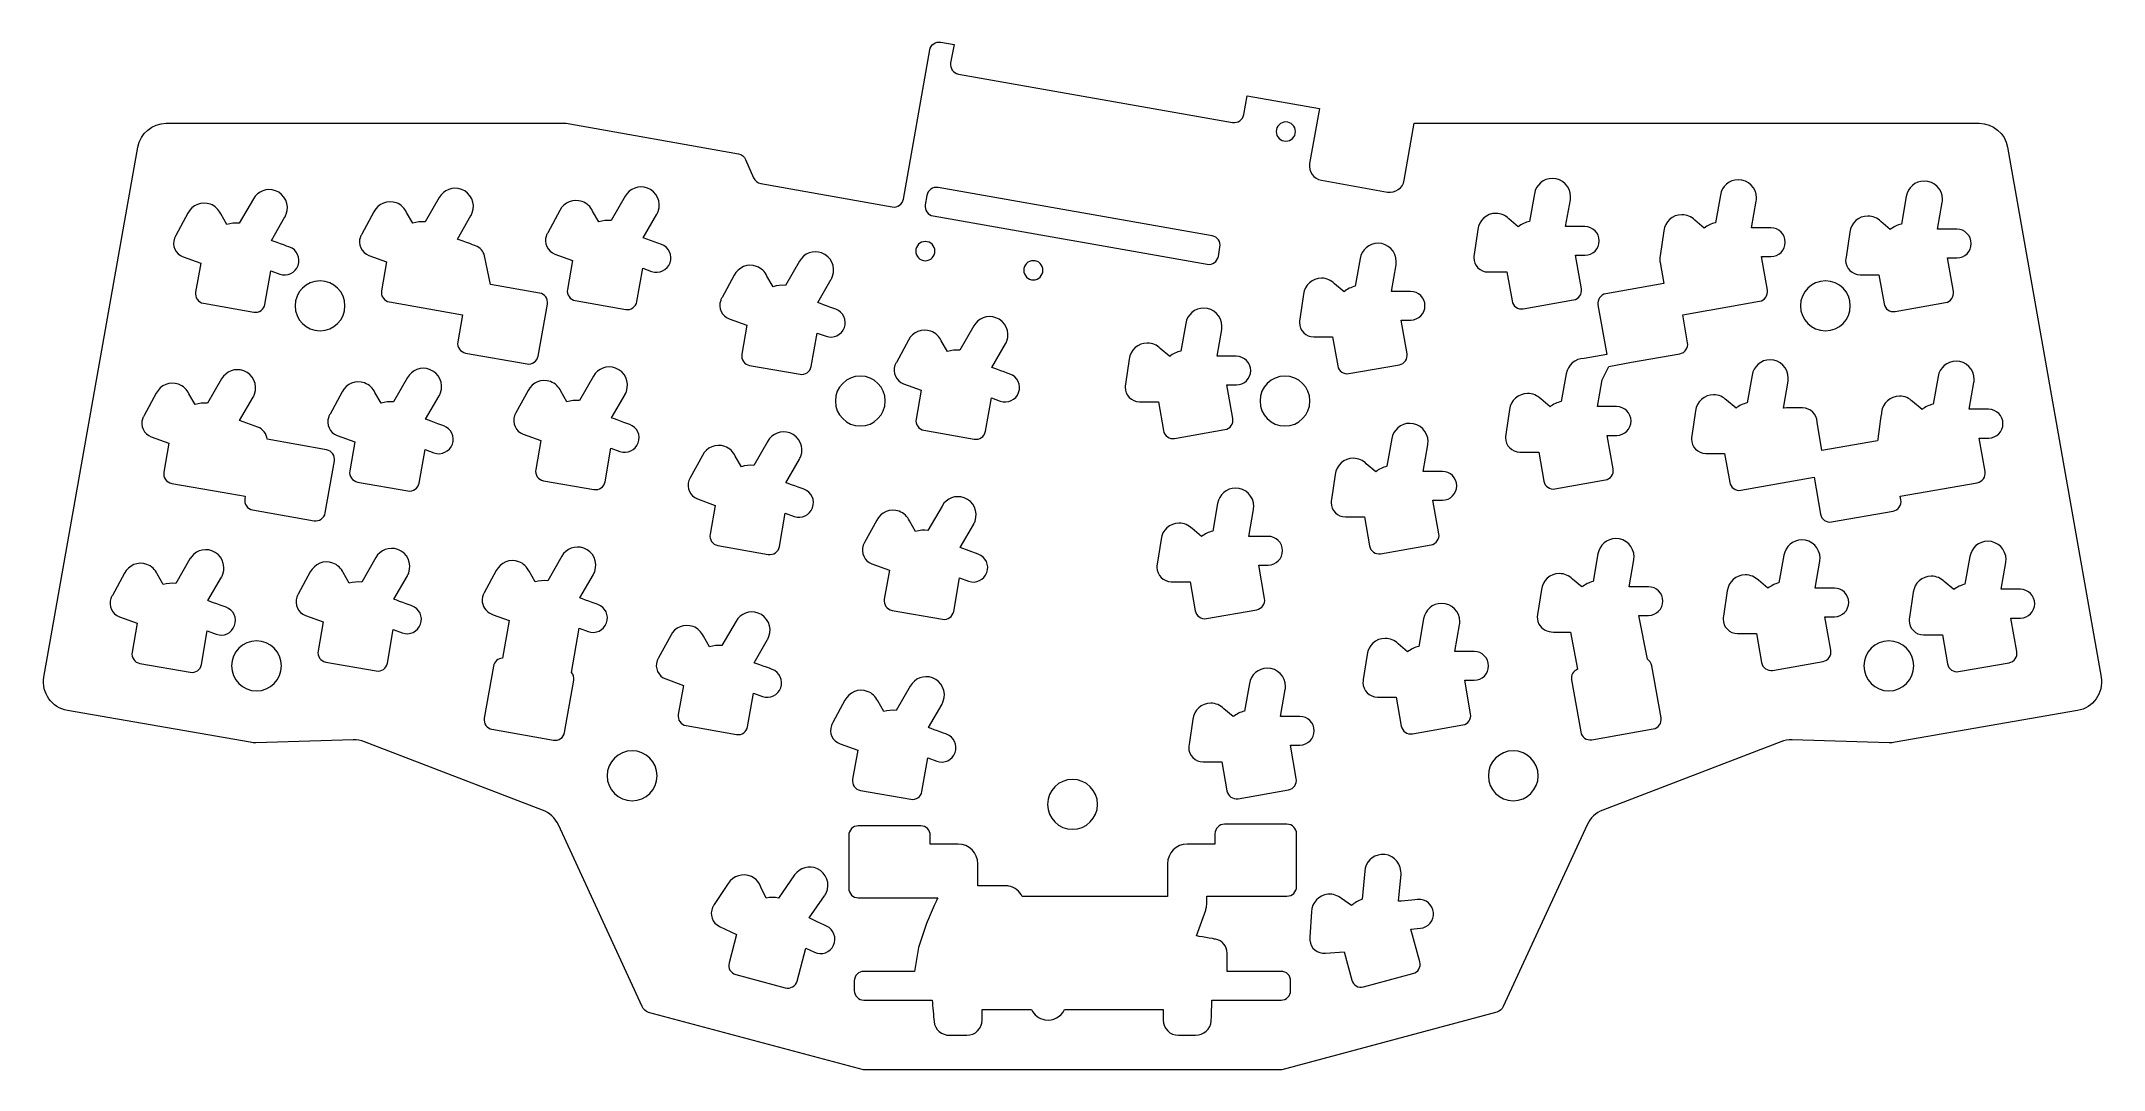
# Model space of a CAD drawing. Header units: millimetres. Extents: x 19 to 234, y -107 to 0.
import ezdxf

# ---------------------------------------------------------------- set-up
doc = ezdxf.new("R2010")
doc.units = ezdxf.units.MM
doc.header["$MEASUREMENT"] = 0
doc.layers.add('cut', color=7, linetype='Continuous', lineweight=0)

msp = doc.modelspace()

# ---------------------------------------------------------------- linework, layer by layer
at = {"layer": 'cut', "color": 18, "lineweight": 9, "true_color": 0x000000}
for points, knots in [([(233.79, -66.18), (233.79, -66.18), (224.05, -10.95), (224.05, -10.95), (223.8, -9.52), (222.55, -8.47), (221.09, -8.47), (221.09, -8.47), (162.27, -8.47), (162.27, -8.47), (162.27, -8.47), (161.22, -14.41), (161.22, -14.41), (161.08, -15.23), (160.3, -15.77), (159.48, -15.63), (159.48, -15.63), (152.59, -14.41), (152.59, -14.41), (151.77, -14.27), (151.23, -13.49), (151.37, -12.67), (151.37, -12.67), (152.39, -6.91), (152.39, -6.91), (152.39, -6.91), (144.87, -5.6), (144.87, -5.6), (144.87, -5.6), (144.51, -7.56), (144.51, -7.56), (144.41, -8.1), (143.89, -8.47), (143.35, -8.37), (143.35, -8.37), (114.8, -3.34), (114.8, -3.34), (114.25, -3.24), (113.89, -2.72), (113.98, -2.17), (113.98, -2.17), (114.33, -0.25), (114.33, -0.25), (114.33, -0.25), (112.96, -0.02), (112.96, -0.02), (112.42, 0.08), (111.9, -0.28), (111.8, -0.83), (111.8, -0.83), (109.06, -16.37), (109.06, -16.37), (108.97, -16.91), (108.45, -17.27), (107.9, -17.18), (107.9, -17.18), (94.2, -14.74), (94.2, -14.74), (93.87, -14.68), (93.59, -14.46), (93.46, -14.15), (93.46, -14.15), (92.63, -12.24), (92.63, -12.24), (92.5, -11.93), (92.22, -11.71), (91.89, -11.65), (91.89, -11.65), (73.93, -8.47), (73.93, -8.47), (73.93, -8.47), (32.28, -8.47), (32.28, -8.47), (30.83, -8.47), (29.58, -9.52), (29.33, -10.95), (29.33, -10.95), (19.55, -66.18), (19.55, -66.18), (19.27, -67.81), (20.36, -69.37), (21.99, -69.65), (21.99, -69.65), (41.02, -72.96), (41.02, -72.96), (41.22, -73), (41.43, -73.01), (41.63, -73.01), (41.63, -73.01), (51.76, -72.7), (51.76, -72.7), (52.15, -72.69), (52.55, -72.75), (52.92, -72.9), (52.92, -72.9), (71.47, -80.02), (71.47, -80.02), (72.2, -80.3), (72.79, -80.86), (73.12, -81.57), (73.12, -81.57), (81.85, -100.49), (81.85, -100.49), (81.97, -100.79), (82.22, -101.01), (82.52, -101.1), (82.52, -101.1), (104.9, -107.07), (104.9, -107.07), (104.9, -107.07), (148.46, -107.07), (148.46, -107.07), (148.46, -107.07), (170.85, -101.07), (170.85, -101.07), (171.16, -100.99), (171.41, -100.77), (171.52, -100.47), (171.52, -100.47), (180.26, -81.57), (180.26, -81.57), (180.59, -80.86), (181.18, -80.3), (181.91, -80.02), (181.91, -80.02), (200.44, -72.9), (200.44, -72.9), (200.82, -72.75), (201.21, -72.69), (201.61, -72.7), (201.61, -72.7), (211.74, -73.01), (211.74, -73.01), (211.94, -73.01), (212.14, -73), (212.34, -72.96), (212.34, -72.96), (231.35, -69.66), (231.35, -69.66), (232.98, -69.37), (234.07, -67.82), (233.79, -66.18)], [0, 0, 0, 0, 1, 1, 1, 2, 2, 2, 3, 3, 3, 4, 4, 4, 5, 5, 5, 6, 6, 6, 7, 7, 7, 8, 8, 8, 9, 9, 9, 10, 10, 10, 11, 11, 11, 12, 12, 12, 13, 13, 13, 14, 14, 14, 15, 15, 15, 16, 16, 16, 17, 17, 17, 18, 18, 18, 19, 19, 19, 20, 20, 20, 21, 21, 21, 22, 22, 22, 23, 23, 23, 24, 24, 24, 25, 25, 25, 26, 26, 26, 27, 27, 27, 28, 28, 28, 29, 29, 29, 30, 30, 30, 31, 31, 31, 32, 32, 32, 33, 33, 33, 34, 34, 34, 35, 35, 35, 36, 36, 36, 37, 37, 37, 38, 38, 38, 39, 39, 39, 40, 40, 40, 41, 41, 41, 42, 42, 42, 43, 43, 43, 44, 44, 44, 45, 45, 45, 46, 46, 46, 47, 47, 47, 47]), ([(148.89, -8.33), (149.44, -8.33), (149.89, -8.78), (149.89, -9.33), (149.89, -9.89), (149.44, -10.33), (148.89, -10.33), (148.33, -10.33), (147.89, -9.89), (147.89, -9.33), (147.89, -8.78), (148.33, -8.33), (148.89, -8.33)], [0, 0, 0, 0, 1, 1, 1, 2, 2, 2, 3, 3, 3, 4, 4, 4, 4]), ([(62.65, -31.24), (62.65, -31.24), (63.14, -28.44), (63.14, -28.44), (63.14, -28.44), (55.52, -27.08), (55.52, -27.08), (54.98, -26.98), (54.61, -26.46), (54.71, -25.92), (54.71, -25.92), (55.24, -22.9), (55.24, -22.9), (55.24, -22.9), (53.4, -22.23), (53.4, -22.23), (52.62, -21.94), (52.22, -21.08), (52.5, -20.3), (52.54, -20.2), (52.59, -20.1), (52.65, -20.01), (52.65, -20.01), (53.91, -17.69), (53.91, -17.69), (54.34, -16.84), (55.33, -16.43), (56.25, -16.76), (56.75, -16.94), (57.12, -17.31), (57.32, -17.76), (57.32, -17.76), (57.97, -18.87), (57.97, -18.87), (58.38, -18.74), (58.81, -18.69), (59.26, -18.74), (59.26, -18.74), (60.72, -16.2), (60.72, -16.2), (61.17, -15.41), (62.14, -15.03), (63.02, -15.35), (64.01, -15.71), (64.52, -16.8), (64.16, -17.79), (64.12, -17.89), (64.02, -18.09), (64.02, -18.09), (64.02, -18.09), (62.61, -20.54), (62.61, -20.54), (62.61, -20.54), (64.48, -21.22), (64.49, -21.22), (64.98, -21.4), (65.32, -21.8), (65.43, -22.27), (65.43, -22.27), (65.43, -22.27), (65.43, -22.27), (65.43, -22.27), (66.07, -25.25), (66.07, -25.25), (66.07, -25.25), (71.17, -26.15), (71.17, -26.15), (71.71, -26.24), (72.07, -26.76), (71.98, -27.3), (71.98, -27.3), (71.02, -32.72), (71.02, -32.72), (70.93, -33.26), (70.41, -33.63), (69.86, -33.53), (69.86, -33.53), (63.46, -32.4), (63.46, -32.4), (62.92, -32.31), (62.55, -31.79), (62.65, -31.24)], [0, 0, 0, 0, 1, 1, 1, 2, 2, 2, 3, 3, 3, 4, 4, 4, 5, 5, 5, 6, 6, 6, 7, 7, 7, 8, 8, 8, 9, 9, 9, 10, 10, 10, 11, 11, 11, 12, 12, 12, 13, 13, 13, 14, 14, 14, 15, 15, 15, 16, 16, 16, 17, 17, 17, 18, 18, 18, 19, 19, 19, 20, 20, 20, 21, 21, 21, 22, 22, 22, 23, 23, 23, 24, 24, 24, 25, 25, 25, 26, 26, 26, 27, 27, 27, 27]), ([(71.87, -20.16), (71.91, -20.06), (71.96, -19.96), (72.02, -19.87), (72.02, -19.87), (73.28, -17.55), (73.28, -17.55), (73.71, -16.7), (74.7, -16.29), (75.61, -16.62), (76.11, -16.8), (76.49, -17.17), (76.69, -17.62), (76.69, -17.62), (77.33, -18.73), (77.33, -18.73), (77.74, -18.6), (78.18, -18.55), (78.62, -18.6), (78.62, -18.6), (80.09, -16.06), (80.09, -16.06), (80.54, -15.27), (81.5, -14.89), (82.39, -15.21), (83.37, -15.57), (83.88, -16.66), (83.52, -17.65), (83.48, -17.75), (83.38, -17.95), (83.38, -17.95), (83.38, -17.95), (81.97, -20.4), (81.97, -20.4), (81.97, -20.4), (83.85, -21.08), (83.85, -21.08), (84.63, -21.36), (85.04, -22.22), (84.75, -23), (84.47, -23.77), (83.62, -24.17), (82.84, -23.9), (82.84, -23.9), (81.91, -23.56), (81.91, -23.56), (81.91, -23.56), (81.3, -27.05), (81.3, -27.05), (81.2, -27.59), (80.68, -27.96), (80.14, -27.86), (80.14, -27.86), (74.89, -26.94), (74.89, -26.94), (74.34, -26.84), (73.98, -26.32), (74.07, -25.78), (74.07, -25.78), (74.61, -22.76), (74.61, -22.76), (74.61, -22.76), (72.77, -22.09), (72.77, -22.09), (71.99, -21.8), (71.59, -20.94), (71.87, -20.16)], [0, 0, 0, 0, 1, 1, 1, 2, 2, 2, 3, 3, 3, 4, 4, 4, 5, 5, 5, 6, 6, 6, 7, 7, 7, 8, 8, 8, 9, 9, 9, 10, 10, 10, 11, 11, 11, 12, 12, 12, 13, 13, 13, 14, 14, 14, 15, 15, 15, 16, 16, 16, 17, 17, 17, 18, 18, 18, 19, 19, 19, 20, 20, 20, 21, 21, 21, 22, 22, 22, 22]), ([(168.5, -22.14), (168.5, -22.14), (168.89, -19.52), (168.89, -19.52), (169, -18.58), (169.79, -17.85), (170.76, -17.85), (171.29, -17.85), (171.77, -18.07), (172.12, -18.42), (172.12, -18.42), (173.1, -19.25), (173.1, -19.25), (173.44, -18.98), (173.84, -18.79), (174.27, -18.69), (174.27, -18.69), (174.78, -15.8), (174.78, -15.8), (174.93, -14.9), (175.7, -14.21), (176.65, -14.21), (177.7, -14.21), (178.55, -15.06), (178.55, -16.11), (178.55, -16.23), (178.52, -16.44), (178.52, -16.44), (178.52, -16.44), (178.03, -19.23), (178.03, -19.23), (178.03, -19.23), (180.02, -19.23), (180.03, -19.23), (180.86, -19.23), (181.53, -19.89), (181.53, -20.72), (181.53, -21.55), (180.87, -22.21), (180.05, -22.22), (180.05, -22.22), (179.06, -22.22), (179.06, -22.22), (179.06, -22.22), (179.67, -25.71), (179.67, -25.71), (179.77, -26.26), (179.4, -26.77), (178.86, -26.87), (178.86, -26.87), (173.61, -27.8), (173.61, -27.8), (173.06, -27.89), (172.55, -27.53), (172.45, -26.98), (172.45, -26.98), (171.92, -23.96), (171.92, -23.96), (171.92, -23.96), (169.96, -23.96), (169.96, -23.96), (169.13, -23.96), (168.46, -23.29), (168.46, -22.46), (168.46, -22.35), (168.47, -22.24), (168.5, -22.14)], [0, 0, 0, 0, 1, 1, 1, 2, 2, 2, 3, 3, 3, 4, 4, 4, 5, 5, 5, 6, 6, 6, 7, 7, 7, 8, 8, 8, 9, 9, 9, 10, 10, 10, 11, 11, 11, 12, 12, 12, 13, 13, 13, 14, 14, 14, 15, 15, 15, 16, 16, 16, 17, 17, 17, 18, 18, 18, 19, 19, 19, 20, 20, 20, 21, 21, 21, 22, 22, 22, 22]), ([(189.92, -32.49), (189.92, -32.49), (184.9, -33.37), (184.9, -33.37), (184.9, -33.37), (182.53, -33.79), (182.53, -33.79), (182.53, -33.79), (181.83, -35.2), (181.83, -35.2), (181.83, -35.2), (181.34, -37.99), (181.34, -37.99), (181.34, -37.99), (183.33, -37.99), (183.34, -37.99), (184.17, -37.99), (184.84, -38.66), (184.84, -39.48), (184.84, -40.31), (184.18, -40.98), (183.35, -40.98), (183.35, -40.98), (182.36, -40.98), (182.36, -40.98), (182.36, -40.98), (182.98, -44.47), (182.98, -44.47), (183.07, -45.02), (182.71, -45.53), (182.17, -45.63), (182.17, -45.63), (176.92, -46.56), (176.92, -46.56), (176.37, -46.65), (175.85, -46.29), (175.76, -45.75), (175.76, -45.75), (175.23, -42.72), (175.23, -42.72), (175.23, -42.72), (173.27, -42.72), (173.27, -42.72), (172.44, -42.72), (171.77, -42.05), (171.77, -41.22), (171.77, -41.11), (171.78, -41), (171.8, -40.9), (171.8, -40.9), (172.19, -38.29), (172.19, -38.29), (172.31, -37.35), (173.1, -36.61), (174.07, -36.61), (174.6, -36.61), (175.08, -36.83), (175.43, -37.19), (175.43, -37.19), (176.41, -38.01), (176.41, -38.01), (176.75, -37.74), (177.14, -37.55), (177.58, -37.45), (177.58, -37.45), (178.09, -34.56), (178.09, -34.56), (178.24, -33.66), (179.01, -32.97), (179.95, -32.97), (179.96, -32.97), (179.96, -32.97), (179.96, -32.97), (179.96, -32.97), (182.32, -32.56), (182.32, -32.56), (182.32, -32.56), (181.4, -27.39), (181.4, -27.39), (181.31, -26.84), (181.67, -26.33), (182.22, -26.23), (182.22, -26.23), (188.26, -25.16), (188.26, -25.16), (188.26, -25.16), (187.87, -22.96), (187.87, -22.96), (187.86, -22.91), (187.85, -22.86), (187.85, -22.8), (187.85, -22.8), (187.84, -22.78), (187.84, -22.78), (187.84, -22.78), (187.84, -22.78), (187.84, -22.78), (187.84, -22.72), (187.83, -22.66), (187.83, -22.6), (187.83, -22.49), (187.84, -22.38), (187.86, -22.28), (187.86, -22.28), (188.25, -19.66), (188.25, -19.66), (188.37, -18.72), (189.16, -17.99), (190.13, -17.99), (190.66, -17.99), (191.14, -18.21), (191.49, -18.56), (191.49, -18.56), (192.47, -19.39), (192.47, -19.39), (192.81, -19.12), (193.2, -18.93), (193.64, -18.83), (193.64, -18.83), (194.15, -15.94), (194.15, -15.94), (194.3, -15.04), (195.07, -14.35), (196.01, -14.35), (197.06, -14.35), (197.91, -15.2), (197.91, -16.25), (197.91, -16.36), (197.89, -16.58), (197.89, -16.58), (197.89, -16.58), (197.4, -19.36), (197.4, -19.36), (197.4, -19.36), (199.39, -19.36), (199.4, -19.36), (200.23, -19.36), (200.9, -20.03), (200.9, -20.86), (200.9, -21.69), (200.24, -22.35), (199.41, -22.36), (199.41, -22.36), (198.42, -22.36), (198.42, -22.36), (198.42, -22.36), (199.04, -25.85), (199.04, -25.85), (199.13, -26.39), (198.77, -26.91), (198.23, -27.01), (198.23, -27.01), (192.98, -27.93), (192.98, -27.93), (192.96, -27.94), (192.95, -27.94), (192.93, -27.94), (192.93, -27.94), (190.22, -28.42), (190.22, -28.42), (190.22, -28.42), (190.73, -31.33), (190.73, -31.33), (190.83, -31.87), (190.46, -32.39), (189.92, -32.49)], [0, 0, 0, 0, 1, 1, 1, 2, 2, 2, 3, 3, 3, 4, 4, 4, 5, 5, 5, 6, 6, 6, 7, 7, 7, 8, 8, 8, 9, 9, 9, 10, 10, 10, 11, 11, 11, 12, 12, 12, 13, 13, 13, 14, 14, 14, 15, 15, 15, 16, 16, 16, 17, 17, 17, 18, 18, 18, 19, 19, 19, 20, 20, 20, 21, 21, 21, 22, 22, 22, 23, 23, 23, 24, 24, 24, 25, 25, 25, 26, 26, 26, 27, 27, 27, 28, 28, 28, 29, 29, 29, 30, 30, 30, 31, 31, 31, 32, 32, 32, 33, 33, 33, 34, 34, 34, 35, 35, 35, 36, 36, 36, 37, 37, 37, 38, 38, 38, 39, 39, 39, 40, 40, 40, 41, 41, 41, 42, 42, 42, 43, 43, 43, 44, 44, 44, 45, 45, 45, 46, 46, 46, 47, 47, 47, 48, 48, 48, 49, 49, 49, 50, 50, 50, 51, 51, 51, 52, 52, 52, 53, 53, 53, 54, 54, 54, 55, 55, 55, 55]), ([(207.23, -22.41), (207.23, -22.41), (207.62, -19.8), (207.62, -19.8), (207.74, -18.86), (208.53, -18.13), (209.5, -18.13), (210.03, -18.13), (210.51, -18.35), (210.85, -18.7), (210.85, -18.7), (211.84, -19.53), (211.84, -19.53), (212.18, -19.26), (212.57, -19.07), (213.01, -18.97), (213.01, -18.97), (213.51, -16.08), (213.51, -16.08), (213.66, -15.18), (214.44, -14.49), (215.38, -14.49), (216.43, -14.49), (217.28, -15.34), (217.28, -16.39), (217.28, -16.5), (217.26, -16.72), (217.26, -16.72), (217.26, -16.72), (216.77, -19.5), (216.77, -19.5), (216.77, -19.5), (218.76, -19.5), (218.77, -19.5), (219.6, -19.5), (220.27, -20.17), (220.27, -21), (220.27, -21.82), (219.61, -22.49), (218.78, -22.5), (218.78, -22.5), (217.79, -22.5), (217.79, -22.5), (217.79, -22.5), (218.41, -25.99), (218.41, -25.99), (218.5, -26.53), (218.14, -27.05), (217.6, -27.15), (217.6, -27.15), (212.34, -28.07), (212.34, -28.07), (211.8, -28.17), (211.28, -27.81), (211.19, -27.26), (211.19, -27.26), (210.65, -24.24), (210.65, -24.24), (210.65, -24.24), (208.69, -24.24), (208.69, -24.24), (207.87, -24.24), (207.19, -23.57), (207.19, -22.74), (207.19, -22.63), (207.21, -22.52), (207.23, -22.41)], [0, 0, 0, 0, 1, 1, 1, 2, 2, 2, 3, 3, 3, 4, 4, 4, 5, 5, 5, 6, 6, 6, 7, 7, 7, 8, 8, 8, 9, 9, 9, 10, 10, 10, 11, 11, 11, 12, 12, 12, 13, 13, 13, 14, 14, 14, 15, 15, 15, 16, 16, 16, 17, 17, 17, 18, 18, 18, 19, 19, 19, 20, 20, 20, 21, 21, 21, 22, 22, 22, 22]), ([(33.14, -20.44), (33.18, -20.34), (33.23, -20.24), (33.29, -20.15), (33.29, -20.15), (34.54, -17.83), (34.54, -17.83), (34.97, -16.98), (35.97, -16.57), (36.88, -16.9), (37.38, -17.08), (37.75, -17.45), (37.96, -17.9), (37.96, -17.9), (38.6, -19.01), (38.6, -19.01), (39.01, -18.88), (39.45, -18.83), (39.89, -18.88), (39.89, -18.88), (41.36, -16.34), (41.36, -16.34), (41.81, -15.55), (42.77, -15.17), (43.65, -15.49), (44.64, -15.85), (45.15, -16.94), (44.79, -17.93), (44.75, -18.03), (44.65, -18.23), (44.65, -18.23), (44.65, -18.23), (43.24, -20.68), (43.24, -20.68), (43.24, -20.68), (45.11, -21.36), (45.12, -21.36), (45.9, -21.64), (46.3, -22.5), (46.02, -23.28), (45.74, -24.05), (44.89, -24.45), (44.11, -24.18), (44.11, -24.18), (43.18, -23.84), (43.18, -23.84), (43.18, -23.84), (42.56, -27.33), (42.56, -27.33), (42.47, -27.87), (41.95, -28.24), (41.4, -28.14), (41.4, -28.14), (36.15, -27.22), (36.15, -27.22), (35.61, -27.12), (35.25, -26.6), (35.34, -26.06), (35.34, -26.06), (35.88, -23.04), (35.88, -23.04), (35.88, -23.04), (34.03, -22.37), (34.03, -22.37), (33.26, -22.08), (32.85, -21.22), (33.14, -20.44)], [0, 0, 0, 0, 1, 1, 1, 2, 2, 2, 3, 3, 3, 4, 4, 4, 5, 5, 5, 6, 6, 6, 7, 7, 7, 8, 8, 8, 9, 9, 9, 10, 10, 10, 11, 11, 11, 12, 12, 12, 13, 13, 13, 14, 14, 14, 15, 15, 15, 16, 16, 16, 17, 17, 17, 18, 18, 18, 19, 19, 19, 20, 20, 20, 21, 21, 21, 22, 22, 22, 22]), ([(111.33, -16.95), (111.33, -16.95), (111.51, -15.98), (111.51, -15.98), (111.6, -15.43), (112.12, -15.07), (112.67, -15.16), (112.67, -15.16), (141.22, -20.2), (141.22, -20.2), (141.77, -20.29), (142.13, -20.81), (142.03, -21.36), (142.03, -21.36), (141.86, -22.34), (141.86, -22.34), (141.77, -22.88), (141.25, -23.25), (140.7, -23.15), (140.7, -23.15), (112.15, -18.12), (112.15, -18.12), (111.6, -18.02), (111.24, -17.5), (111.33, -16.95)], [0, 0, 0, 0, 1, 1, 1, 2, 2, 2, 3, 3, 3, 4, 4, 4, 5, 5, 5, 6, 6, 6, 7, 7, 7, 8, 8, 8, 8]), ([(111.34, -20.78), (111.89, -20.78), (112.34, -21.23), (112.34, -21.78), (112.34, -22.33), (111.89, -22.78), (111.34, -22.78), (110.79, -22.78), (110.34, -22.33), (110.34, -21.78), (110.34, -21.23), (110.79, -20.78), (111.34, -20.78)], [0, 0, 0, 0, 1, 1, 1, 2, 2, 2, 3, 3, 3, 4, 4, 4, 4]), ([(150.34, -28.89), (150.34, -28.89), (150.73, -26.28), (150.73, -26.28), (150.85, -25.34), (151.64, -24.61), (152.61, -24.61), (153.14, -24.61), (153.62, -24.83), (153.96, -25.18), (153.96, -25.18), (154.95, -26.01), (154.95, -26.01), (155.29, -25.74), (155.68, -25.54), (156.12, -25.44), (156.12, -25.44), (156.63, -22.55), (156.63, -22.55), (156.78, -21.66), (157.55, -20.97), (158.49, -20.97), (159.54, -20.97), (160.39, -21.82), (160.39, -22.87), (160.39, -22.98), (160.37, -23.2), (160.37, -23.2), (160.37, -23.2), (159.88, -25.98), (159.88, -25.98), (159.88, -25.98), (161.87, -25.98), (161.88, -25.98), (162.71, -25.98), (163.38, -26.65), (163.38, -27.48), (163.38, -28.3), (162.72, -28.97), (161.89, -28.98), (161.89, -28.98), (160.9, -28.98), (160.9, -28.98), (160.9, -28.98), (161.52, -32.47), (161.52, -32.47), (161.61, -33.01), (161.25, -33.53), (160.71, -33.62), (160.71, -33.62), (155.46, -34.55), (155.46, -34.55), (154.91, -34.65), (154.39, -34.28), (154.3, -33.74), (154.3, -33.74), (153.76, -30.72), (153.76, -30.72), (153.76, -30.72), (151.81, -30.72), (151.81, -30.72), (150.98, -30.72), (150.31, -30.05), (150.31, -29.22), (150.31, -29.11), (150.32, -29), (150.34, -28.89)], [0, 0, 0, 0, 1, 1, 1, 2, 2, 2, 3, 3, 3, 4, 4, 4, 5, 5, 5, 6, 6, 6, 7, 7, 7, 8, 8, 8, 9, 9, 9, 10, 10, 10, 11, 11, 11, 12, 12, 12, 13, 13, 13, 14, 14, 14, 15, 15, 15, 16, 16, 16, 17, 17, 17, 18, 18, 18, 19, 19, 19, 20, 20, 20, 21, 21, 21, 22, 22, 22, 22]), ([(90.03, -26.92), (90.06, -26.81), (90.11, -26.72), (90.17, -26.63), (90.17, -26.63), (91.43, -24.3), (91.43, -24.3), (91.86, -23.46), (92.85, -23.04), (93.77, -23.38), (94.27, -23.56), (94.64, -23.93), (94.85, -24.38), (94.85, -24.38), (95.49, -25.49), (95.49, -25.49), (95.9, -25.35), (96.34, -25.31), (96.78, -25.36), (96.78, -25.36), (98.24, -22.82), (98.24, -22.82), (98.69, -22.03), (99.66, -21.65), (100.54, -21.97), (101.53, -22.33), (102.04, -23.42), (101.68, -24.4), (101.64, -24.51), (101.54, -24.7), (101.54, -24.7), (101.54, -24.7), (100.13, -27.15), (100.13, -27.15), (100.13, -27.15), (102, -27.83), (102.01, -27.84), (102.79, -28.12), (103.19, -28.98), (102.91, -29.76), (102.63, -30.53), (101.77, -30.93), (101, -30.66), (101, -30.66), (100.07, -30.32), (100.07, -30.32), (100.07, -30.32), (99.45, -33.81), (99.45, -33.81), (99.35, -34.35), (98.84, -34.71), (98.29, -34.62), (98.29, -34.62), (93.04, -33.69), (93.04, -33.69), (92.5, -33.6), (92.13, -33.08), (92.23, -32.53), (92.23, -32.53), (92.76, -29.51), (92.76, -29.51), (92.76, -29.51), (90.92, -28.84), (90.92, -28.84), (90.14, -28.56), (89.74, -27.7), (90.03, -26.92)], [0, 0, 0, 0, 1, 1, 1, 2, 2, 2, 3, 3, 3, 4, 4, 4, 5, 5, 5, 6, 6, 6, 7, 7, 7, 8, 8, 8, 9, 9, 9, 10, 10, 10, 11, 11, 11, 12, 12, 12, 13, 13, 13, 14, 14, 14, 15, 15, 15, 16, 16, 16, 17, 17, 17, 18, 18, 18, 19, 19, 19, 20, 20, 20, 21, 21, 21, 22, 22, 22, 22]), ([(123.59, -23.78), (123.59, -24.33), (123.14, -24.78), (122.59, -24.78), (122.03, -24.78), (121.59, -24.33), (121.59, -23.78), (121.59, -23.23), (122.03, -22.78), (122.59, -22.78), (123.14, -22.78), (123.59, -23.23), (123.59, -23.78)], [0, 0, 0, 0, 1, 1, 1, 2, 2, 2, 3, 3, 3, 4, 4, 4, 4]), ([(48.3, -24.89), (49.73, -24.89), (50.9, -26.06), (50.9, -27.49), (50.9, -28.93), (49.73, -30.09), (48.3, -30.09), (46.86, -30.09), (45.7, -28.93), (45.7, -27.49), (45.7, -26.06), (46.86, -24.89), (48.3, -24.89)], [0, 0, 0, 0, 1, 1, 1, 2, 2, 2, 3, 3, 3, 4, 4, 4, 4]), ([(205.08, -24.88), (206.52, -24.88), (207.68, -26.05), (207.68, -27.48), (207.68, -28.92), (206.52, -30.08), (205.08, -30.08), (203.65, -30.08), (202.48, -28.92), (202.48, -27.48), (202.48, -26.05), (203.65, -24.88), (205.08, -24.88)], [0, 0, 0, 0, 1, 1, 1, 2, 2, 2, 3, 3, 3, 4, 4, 4, 4]), ([(143.73, -32.74), (144.56, -32.74), (145.23, -33.4), (145.23, -34.23), (145.23, -35.06), (144.56, -35.72), (143.74, -35.73), (143.74, -35.73), (142.75, -35.73), (142.75, -35.73), (142.75, -35.73), (143.36, -39.22), (143.36, -39.22), (143.46, -39.77), (143.1, -40.28), (142.55, -40.38), (142.55, -40.38), (137.3, -41.31), (137.3, -41.31), (136.76, -41.4), (136.24, -41.04), (136.14, -40.49), (136.14, -40.49), (135.61, -37.47), (135.61, -37.47), (135.61, -37.47), (133.65, -37.47), (133.65, -37.47), (132.82, -37.47), (132.15, -36.8), (132.15, -35.97), (132.15, -35.86), (132.17, -35.75), (132.19, -35.65), (132.19, -35.65), (132.58, -33.03), (132.58, -33.03), (132.69, -32.09), (133.49, -31.36), (134.46, -31.36), (134.99, -31.36), (135.47, -31.58), (135.81, -31.93), (135.81, -31.93), (136.8, -32.76), (136.8, -32.76), (137.13, -32.49), (137.53, -32.3), (137.96, -32.2), (137.96, -32.2), (138.47, -29.31), (138.47, -29.31), (138.62, -28.41), (139.4, -27.72), (140.34, -27.72), (141.39, -27.72), (142.24, -28.57), (142.24, -29.62), (142.24, -29.74), (142.21, -29.95), (142.21, -29.95), (142.21, -29.95), (141.72, -32.74), (141.72, -32.74), (141.72, -32.74), (143.72, -32.74), (143.73, -32.74)], [0, 0, 0, 0, 1, 1, 1, 2, 2, 2, 3, 3, 3, 4, 4, 4, 5, 5, 5, 6, 6, 6, 7, 7, 7, 8, 8, 8, 9, 9, 9, 10, 10, 10, 11, 11, 11, 12, 12, 12, 13, 13, 13, 14, 14, 14, 15, 15, 15, 16, 16, 16, 17, 17, 17, 18, 18, 18, 19, 19, 19, 20, 20, 20, 21, 21, 21, 22, 22, 22, 22]), ([(108.18, -33.67), (108.22, -33.57), (108.27, -33.47), (108.33, -33.38), (108.33, -33.38), (109.58, -31.06), (109.58, -31.06), (110.01, -30.22), (111.01, -29.8), (111.92, -30.13), (112.42, -30.31), (112.79, -30.68), (113, -31.13), (113, -31.13), (113.64, -32.24), (113.64, -32.24), (114.05, -32.11), (114.49, -32.06), (114.93, -32.11), (114.93, -32.11), (116.4, -29.57), (116.4, -29.57), (116.84, -28.78), (117.81, -28.4), (118.69, -28.72), (119.68, -29.08), (120.19, -30.17), (119.83, -31.16), (119.79, -31.26), (119.69, -31.46), (119.69, -31.46), (119.69, -31.46), (118.28, -33.91), (118.28, -33.91), (118.28, -33.91), (120.15, -34.59), (120.16, -34.59), (120.94, -34.87), (121.34, -35.73), (121.06, -36.51), (120.78, -37.29), (119.93, -37.69), (119.15, -37.41), (119.15, -37.41), (118.22, -37.07), (118.22, -37.07), (118.22, -37.07), (117.6, -40.56), (117.6, -40.56), (117.51, -41.11), (116.99, -41.47), (116.44, -41.37), (116.44, -41.37), (111.19, -40.45), (111.19, -40.45), (110.65, -40.35), (110.29, -39.83), (110.38, -39.29), (110.38, -39.29), (110.92, -36.27), (110.92, -36.27), (110.92, -36.27), (109.07, -35.6), (109.07, -35.6), (108.3, -35.31), (107.89, -34.45), (108.18, -33.67)], [0, 0, 0, 0, 1, 1, 1, 2, 2, 2, 3, 3, 3, 4, 4, 4, 5, 5, 5, 6, 6, 6, 7, 7, 7, 8, 8, 8, 9, 9, 9, 10, 10, 10, 11, 11, 11, 12, 12, 12, 13, 13, 13, 14, 14, 14, 15, 15, 15, 16, 16, 16, 17, 17, 17, 18, 18, 18, 19, 19, 19, 20, 20, 20, 21, 21, 21, 22, 22, 22, 22]), ([(29.83, -39.2), (29.87, -39.1), (29.92, -39), (29.98, -38.91), (29.98, -38.91), (31.24, -36.59), (31.24, -36.59), (31.67, -35.74), (32.66, -35.33), (33.57, -35.66), (34.07, -35.84), (34.45, -36.21), (34.65, -36.66), (34.65, -36.66), (35.29, -37.77), (35.29, -37.77), (35.7, -37.64), (36.14, -37.59), (36.58, -37.64), (36.58, -37.64), (38.05, -35.1), (38.05, -35.1), (38.5, -34.31), (39.46, -33.93), (40.35, -34.25), (41.33, -34.61), (41.84, -35.7), (41.48, -36.69), (41.44, -36.79), (41.34, -36.99), (41.34, -36.99), (41.34, -36.99), (39.93, -39.44), (39.93, -39.44), (39.93, -39.44), (41.81, -40.12), (41.81, -40.12), (42.38, -40.33), (42.74, -40.83), (42.79, -41.39), (42.79, -41.39), (48.98, -42.49), (48.98, -42.49), (49.53, -42.58), (49.89, -43.1), (49.79, -43.64), (49.79, -43.64), (48.84, -49.06), (48.84, -49.06), (48.74, -49.6), (48.22, -49.97), (47.68, -49.87), (47.68, -49.87), (41.28, -48.74), (41.28, -48.74), (40.73, -48.65), (40.37, -48.13), (40.47, -47.59), (40.47, -47.59), (40.51, -47.33), (40.51, -47.33), (40.51, -47.33), (38.1, -46.9), (38.1, -46.9), (38.1, -46.9), (38.1, -46.9), (38.1, -46.9), (38.1, -46.9), (32.85, -45.98), (32.85, -45.98), (32.3, -45.88), (31.94, -45.36), (32.04, -44.82), (32.04, -44.82), (32.57, -41.8), (32.57, -41.8), (32.57, -41.8), (30.73, -41.13), (30.73, -41.13), (29.95, -40.84), (29.55, -39.98), (29.83, -39.2)], [0, 0, 0, 0, 1, 1, 1, 2, 2, 2, 3, 3, 3, 4, 4, 4, 5, 5, 5, 6, 6, 6, 7, 7, 7, 8, 8, 8, 9, 9, 9, 10, 10, 10, 11, 11, 11, 12, 12, 12, 13, 13, 13, 14, 14, 14, 15, 15, 15, 16, 16, 16, 17, 17, 17, 18, 18, 18, 19, 19, 19, 20, 20, 20, 21, 21, 21, 22, 22, 22, 23, 23, 23, 24, 24, 24, 25, 25, 25, 26, 26, 26, 27, 27, 27, 27]), ([(62.08, -41.9), (61.8, -42.68), (60.94, -43.08), (60.17, -42.8), (60.17, -42.8), (59.24, -42.46), (59.24, -42.46), (59.24, -42.46), (58.62, -45.95), (58.62, -45.95), (58.53, -46.5), (58.01, -46.86), (57.46, -46.76), (57.46, -46.76), (52.21, -45.84), (52.21, -45.84), (51.67, -45.74), (51.31, -45.22), (51.4, -44.68), (51.4, -44.68), (51.93, -41.66), (51.93, -41.66), (51.93, -41.66), (50.09, -40.99), (50.09, -40.99), (49.31, -40.7), (48.91, -39.84), (49.2, -39.06), (49.23, -38.96), (49.29, -38.86), (49.34, -38.77), (49.34, -38.77), (50.6, -36.45), (50.6, -36.45), (51.03, -35.6), (52.03, -35.19), (52.94, -35.52), (53.44, -35.7), (53.81, -36.07), (54.02, -36.52), (54.02, -36.52), (54.66, -37.63), (54.66, -37.63), (55.07, -37.5), (55.51, -37.45), (55.95, -37.5), (55.95, -37.5), (57.41, -34.96), (57.41, -34.96), (57.86, -34.17), (58.83, -33.79), (59.71, -34.11), (60.7, -34.47), (61.21, -35.56), (60.85, -36.55), (60.81, -36.65), (60.71, -36.85), (60.71, -36.85), (60.71, -36.85), (59.3, -39.3), (59.3, -39.3), (59.3, -39.3), (61.17, -39.98), (61.18, -39.98), (61.96, -40.26), (62.36, -41.12), (62.08, -41.9)], [0, 0, 0, 0, 1, 1, 1, 2, 2, 2, 3, 3, 3, 4, 4, 4, 5, 5, 5, 6, 6, 6, 7, 7, 7, 8, 8, 8, 9, 9, 9, 10, 10, 10, 11, 11, 11, 12, 12, 12, 13, 13, 13, 14, 14, 14, 15, 15, 15, 16, 16, 16, 17, 17, 17, 18, 18, 18, 19, 19, 19, 20, 20, 20, 21, 21, 21, 22, 22, 22, 22]), ([(69.46, -40.85), (68.68, -40.56), (68.28, -39.7), (68.56, -38.92), (68.6, -38.82), (68.65, -38.72), (68.71, -38.63), (68.71, -38.63), (69.97, -36.31), (69.97, -36.31), (70.4, -35.46), (71.39, -35.05), (72.3, -35.38), (72.8, -35.56), (73.18, -35.93), (73.38, -36.38), (73.38, -36.38), (74.02, -37.49), (74.02, -37.49), (74.43, -37.36), (74.87, -37.31), (75.31, -37.36), (75.31, -37.36), (76.78, -34.82), (76.78, -34.82), (77.23, -34.03), (78.19, -33.65), (79.08, -33.97), (80.06, -34.33), (80.57, -35.42), (80.21, -36.41), (80.18, -36.51), (80.08, -36.71), (80.08, -36.71), (80.08, -36.71), (78.66, -39.16), (78.66, -39.16), (78.66, -39.16), (80.54, -39.84), (80.55, -39.84), (81.33, -40.12), (81.73, -40.98), (81.44, -41.76), (81.16, -42.54), (80.31, -42.94), (79.53, -42.66), (79.53, -42.66), (78.6, -42.32), (78.6, -42.32), (78.6, -42.32), (77.99, -45.81), (77.99, -45.81), (77.89, -46.36), (77.37, -46.72), (76.83, -46.62), (76.83, -46.62), (71.58, -45.7), (71.58, -45.7), (71.03, -45.6), (70.67, -45.08), (70.77, -44.54), (70.77, -44.54), (71.3, -41.52), (71.3, -41.52), (71.3, -41.52), (69.46, -40.85), (69.46, -40.85)], [0, 0, 0, 0, 1, 1, 1, 2, 2, 2, 3, 3, 3, 4, 4, 4, 5, 5, 5, 6, 6, 6, 7, 7, 7, 8, 8, 8, 9, 9, 9, 10, 10, 10, 11, 11, 11, 12, 12, 12, 13, 13, 13, 14, 14, 14, 15, 15, 15, 16, 16, 16, 17, 17, 17, 18, 18, 18, 19, 19, 19, 20, 20, 20, 21, 21, 21, 22, 22, 22, 22]), ([(191.13, -41.36), (191.13, -41.25), (191.15, -41.14), (191.17, -41.04), (191.17, -41.04), (191.56, -38.42), (191.56, -38.42), (191.68, -37.48), (192.47, -36.75), (193.44, -36.75), (193.97, -36.75), (194.45, -36.97), (194.79, -37.32), (194.79, -37.32), (195.78, -38.15), (195.78, -38.15), (196.12, -37.88), (196.51, -37.69), (196.95, -37.59), (196.95, -37.59), (197.45, -34.7), (197.45, -34.7), (197.6, -33.8), (198.38, -33.11), (199.32, -33.11), (200.37, -33.11), (201.22, -33.96), (201.22, -35.01), (201.22, -35.13), (201.2, -35.34), (201.2, -35.34), (201.2, -35.34), (200.71, -38.13), (200.71, -38.13), (200.71, -38.13), (202.7, -38.12), (202.71, -38.12), (203.53, -38.12), (204.2, -38.78), (204.21, -39.6), (204.21, -39.6), (204.21, -39.6), (204.21, -39.6), (204.21, -39.6), (204.73, -42.56), (204.73, -42.56), (204.73, -42.56), (210.51, -41.54), (210.51, -41.54), (210.51, -41.53), (210.93, -38.56), (210.93, -38.56), (211.04, -37.62), (211.84, -36.89), (212.81, -36.89), (213.34, -36.89), (213.82, -37.11), (214.16, -37.46), (214.16, -37.46), (215.15, -38.29), (215.15, -38.29), (215.48, -38.02), (215.88, -37.83), (216.31, -37.73), (216.31, -37.73), (216.82, -34.84), (216.82, -34.84), (216.97, -33.94), (217.75, -33.25), (218.69, -33.25), (219.74, -33.25), (220.59, -34.1), (220.59, -35.15), (220.59, -35.26), (220.56, -35.48), (220.56, -35.48), (220.56, -35.48), (220.07, -38.26), (220.07, -38.26), (220.07, -38.26), (222.07, -38.26), (222.08, -38.26), (222.91, -38.26), (223.58, -38.93), (223.58, -39.76), (223.58, -40.59), (222.91, -41.25), (222.09, -41.26), (222.09, -41.26), (221.1, -41.26), (221.1, -41.26), (221.1, -41.26), (221.71, -44.75), (221.71, -44.75), (221.81, -45.29), (221.45, -45.81), (220.9, -45.91), (220.9, -45.91), (212.88, -47.32), (212.88, -47.32), (212.88, -47.32), (212.95, -47.71), (212.95, -47.71), (213.04, -48.26), (212.68, -48.77), (212.13, -48.87), (212.13, -48.87), (205.73, -50), (205.73, -50), (205.19, -50.1), (204.67, -49.73), (204.58, -49.19), (204.58, -49.19), (203.9, -45.35), (203.9, -45.35), (203.9, -45.35), (196.28, -46.7), (196.28, -46.7), (195.74, -46.79), (195.22, -46.43), (195.13, -45.88), (195.13, -45.88), (194.59, -42.86), (194.59, -42.86), (194.59, -42.86), (192.63, -42.86), (192.63, -42.86), (191.81, -42.86), (191.13, -42.19), (191.13, -41.36)], [0, 0, 0, 0, 1, 1, 1, 2, 2, 2, 3, 3, 3, 4, 4, 4, 5, 5, 5, 6, 6, 6, 7, 7, 7, 8, 8, 8, 9, 9, 9, 10, 10, 10, 11, 11, 11, 12, 12, 12, 13, 13, 13, 14, 14, 14, 15, 15, 15, 16, 16, 16, 17, 17, 17, 18, 18, 18, 19, 19, 19, 20, 20, 20, 21, 21, 21, 22, 22, 22, 23, 23, 23, 24, 24, 24, 25, 25, 25, 26, 26, 26, 27, 27, 27, 28, 28, 28, 29, 29, 29, 30, 30, 30, 31, 31, 31, 32, 32, 32, 33, 33, 33, 34, 34, 34, 35, 35, 35, 36, 36, 36, 37, 37, 37, 38, 38, 38, 39, 39, 39, 40, 40, 40, 41, 41, 41, 42, 42, 42, 43, 43, 43, 43]), ([(107.17, -37.4), (107.17, -38.84), (106.01, -40), (104.57, -40), (103.14, -40), (101.97, -38.84), (101.97, -37.4), (101.97, -35.97), (103.14, -34.8), (104.57, -34.8), (106.01, -34.8), (107.17, -35.97), (107.17, -37.4)], [0, 0, 0, 0, 1, 1, 1, 2, 2, 2, 3, 3, 3, 4, 4, 4, 4]), ([(148.8, -34.8), (150.23, -34.8), (151.4, -35.97), (151.4, -37.4), (151.4, -38.84), (150.23, -40), (148.8, -40), (147.36, -40), (146.2, -38.84), (146.2, -37.4), (146.2, -35.97), (147.36, -34.8), (148.8, -34.8)], [0, 0, 0, 0, 1, 1, 1, 2, 2, 2, 3, 3, 3, 4, 4, 4, 4]), ([(86.72, -45.68), (86.76, -45.57), (86.81, -45.48), (86.86, -45.39), (86.86, -45.39), (88.12, -43.07), (88.12, -43.07), (88.55, -42.22), (89.55, -41.8), (90.46, -42.14), (90.96, -42.32), (91.33, -42.69), (91.54, -43.14), (91.54, -43.14), (92.18, -44.25), (92.18, -44.25), (92.59, -44.11), (93.03, -44.07), (93.47, -44.12), (93.47, -44.12), (94.94, -41.58), (94.94, -41.58), (95.38, -40.79), (96.35, -40.41), (97.23, -40.73), (98.22, -41.09), (98.73, -42.18), (98.37, -43.16), (98.33, -43.27), (98.23, -43.47), (98.23, -43.47), (98.23, -43.47), (96.82, -45.91), (96.82, -45.91), (96.82, -45.91), (98.69, -46.59), (98.7, -46.6), (99.48, -46.88), (99.88, -47.74), (99.6, -48.52), (99.32, -49.29), (98.46, -49.69), (97.69, -49.42), (97.69, -49.42), (96.76, -49.08), (96.76, -49.08), (96.76, -49.08), (96.14, -52.57), (96.14, -52.57), (96.05, -53.11), (95.53, -53.47), (94.98, -53.38), (94.98, -53.38), (89.73, -52.45), (89.73, -52.45), (89.19, -52.36), (88.83, -51.84), (88.92, -51.29), (88.92, -51.29), (89.45, -48.27), (89.45, -48.27), (89.45, -48.27), (87.61, -47.6), (87.61, -47.6), (86.84, -47.32), (86.43, -46.46), (86.72, -45.68)], [0, 0, 0, 0, 1, 1, 1, 2, 2, 2, 3, 3, 3, 4, 4, 4, 5, 5, 5, 6, 6, 6, 7, 7, 7, 8, 8, 8, 9, 9, 9, 10, 10, 10, 11, 11, 11, 12, 12, 12, 13, 13, 13, 14, 14, 14, 15, 15, 15, 16, 16, 16, 17, 17, 17, 18, 18, 18, 19, 19, 19, 20, 20, 20, 21, 21, 21, 22, 22, 22, 22]), ([(165.19, -44.74), (166.02, -44.74), (166.69, -45.41), (166.69, -46.24), (166.69, -47.06), (166.02, -47.73), (165.2, -47.74), (165.2, -47.74), (164.21, -47.74), (164.21, -47.74), (164.21, -47.74), (164.83, -51.23), (164.83, -51.23), (164.92, -51.77), (164.56, -52.29), (164.01, -52.39), (164.01, -52.39), (158.76, -53.31), (158.76, -53.31), (158.22, -53.41), (157.7, -53.04), (157.6, -52.5), (157.6, -52.5), (157.07, -49.48), (157.07, -49.48), (157.07, -49.48), (155.11, -49.48), (155.11, -49.48), (154.28, -49.48), (153.61, -48.81), (153.61, -47.98), (153.61, -47.87), (153.63, -47.76), (153.65, -47.65), (153.65, -47.65), (154.04, -45.04), (154.04, -45.04), (154.15, -44.1), (154.95, -43.37), (155.92, -43.37), (156.45, -43.37), (156.93, -43.59), (157.27, -43.94), (157.27, -43.94), (158.26, -44.77), (158.26, -44.77), (158.59, -44.5), (158.99, -44.31), (159.42, -44.2), (159.42, -44.2), (159.93, -41.32), (159.93, -41.32), (160.08, -40.42), (160.86, -39.73), (161.8, -39.73), (162.85, -39.73), (163.7, -40.58), (163.7, -41.63), (163.7, -41.74), (163.68, -41.96), (163.68, -41.96), (163.68, -41.96), (163.18, -44.74), (163.18, -44.74), (163.18, -44.74), (165.18, -44.74), (165.19, -44.74)], [0, 0, 0, 0, 1, 1, 1, 2, 2, 2, 3, 3, 3, 4, 4, 4, 5, 5, 5, 6, 6, 6, 7, 7, 7, 8, 8, 8, 9, 9, 9, 10, 10, 10, 11, 11, 11, 12, 12, 12, 13, 13, 13, 14, 14, 14, 15, 15, 15, 16, 16, 16, 17, 17, 17, 18, 18, 18, 19, 19, 19, 20, 20, 20, 21, 21, 21, 22, 22, 22, 22]), ([(108.61, -48.89), (109.11, -49.07), (109.49, -49.44), (109.69, -49.89), (109.69, -49.89), (110.33, -51), (110.33, -51), (110.74, -50.87), (111.18, -50.82), (111.62, -50.88), (111.62, -50.88), (113.09, -48.34), (113.09, -48.34), (113.54, -47.54), (114.5, -47.16), (115.39, -47.48), (116.37, -47.84), (116.88, -48.93), (116.52, -49.92), (116.48, -50.02), (116.38, -50.22), (116.38, -50.22), (116.38, -50.22), (114.97, -52.67), (114.97, -52.67), (114.97, -52.67), (116.85, -53.35), (116.85, -53.35), (117.63, -53.63), (118.04, -54.49), (117.75, -55.27), (117.47, -56.05), (116.62, -56.45), (115.84, -56.17), (115.84, -56.17), (114.91, -55.83), (114.91, -55.83), (114.91, -55.83), (114.3, -59.32), (114.3, -59.32), (114.2, -59.87), (113.68, -60.23), (113.14, -60.13), (113.14, -60.13), (107.89, -59.21), (107.89, -59.21), (107.34, -59.11), (106.98, -58.59), (107.07, -58.05), (107.07, -58.05), (107.61, -55.03), (107.61, -55.03), (107.61, -55.03), (105.77, -54.36), (105.77, -54.36), (104.99, -54.07), (104.59, -53.21), (104.87, -52.43), (104.91, -52.33), (104.96, -52.23), (105.02, -52.14), (105.02, -52.14), (106.28, -49.82), (106.28, -49.82), (106.71, -48.98), (107.7, -48.56), (108.61, -48.89)], [0, 0, 0, 0, 1, 1, 1, 2, 2, 2, 3, 3, 3, 4, 4, 4, 5, 5, 5, 6, 6, 6, 7, 7, 7, 8, 8, 8, 9, 9, 9, 10, 10, 10, 11, 11, 11, 12, 12, 12, 13, 13, 13, 14, 14, 14, 15, 15, 15, 16, 16, 16, 17, 17, 17, 18, 18, 18, 19, 19, 19, 20, 20, 20, 21, 21, 21, 22, 22, 22, 22]), ([(147.04, -51.5), (147.86, -51.5), (148.54, -52.16), (148.54, -52.99), (148.54, -53.82), (147.87, -54.48), (147.05, -54.49), (147.05, -54.49), (146.06, -54.49), (146.06, -54.49), (146.06, -54.49), (146.67, -57.98), (146.67, -57.98), (146.77, -58.53), (146.41, -59.04), (145.86, -59.14), (145.86, -59.14), (140.61, -60.07), (140.61, -60.07), (140.07, -60.16), (139.55, -59.8), (139.45, -59.25), (139.45, -59.25), (138.92, -56.23), (138.92, -56.23), (138.92, -56.23), (136.96, -56.23), (136.96, -56.23), (136.13, -56.23), (135.46, -55.56), (135.46, -54.73), (135.46, -54.62), (135.47, -54.51), (135.5, -54.41), (135.5, -54.41), (135.89, -51.8), (135.89, -51.8), (136, -50.86), (136.79, -50.12), (137.76, -50.12), (138.3, -50.12), (138.78, -50.34), (139.12, -50.7), (139.12, -50.7), (140.1, -51.52), (140.1, -51.52), (140.44, -51.25), (140.84, -51.06), (141.27, -50.96), (141.27, -50.96), (141.78, -48.07), (141.78, -48.07), (141.93, -47.17), (142.71, -46.48), (143.65, -46.48), (144.7, -46.48), (145.55, -47.33), (145.55, -48.38), (145.55, -48.5), (145.52, -48.71), (145.52, -48.71), (145.52, -48.71), (145.03, -51.5), (145.03, -51.5), (145.03, -51.5), (147.03, -51.5), (147.04, -51.5)], [0, 0, 0, 0, 1, 1, 1, 2, 2, 2, 3, 3, 3, 4, 4, 4, 5, 5, 5, 6, 6, 6, 7, 7, 7, 8, 8, 8, 9, 9, 9, 10, 10, 10, 11, 11, 11, 12, 12, 12, 13, 13, 13, 14, 14, 14, 15, 15, 15, 16, 16, 16, 17, 17, 17, 18, 18, 18, 19, 19, 19, 20, 20, 20, 21, 21, 21, 22, 22, 22, 22]), ([(37.49, -61.7), (37.49, -61.7), (36.56, -61.36), (36.56, -61.36), (36.56, -61.36), (35.95, -64.85), (35.95, -64.85), (35.85, -65.4), (35.33, -65.76), (34.79, -65.66), (34.79, -65.66), (29.54, -64.74), (29.54, -64.74), (28.99, -64.64), (28.63, -64.12), (28.73, -63.58), (28.73, -63.58), (29.26, -60.56), (29.26, -60.56), (29.26, -60.56), (27.42, -59.89), (27.42, -59.89), (26.64, -59.6), (26.24, -58.74), (26.52, -57.96), (26.56, -57.86), (26.61, -57.76), (26.67, -57.67), (26.67, -57.67), (27.93, -55.35), (27.93, -55.35), (28.36, -54.51), (29.35, -54.09), (30.26, -54.42), (30.76, -54.6), (31.14, -54.97), (31.34, -55.42), (31.34, -55.42), (31.98, -56.53), (31.98, -56.53), (32.39, -56.4), (32.83, -56.35), (33.27, -56.41), (33.27, -56.41), (34.74, -53.86), (34.74, -53.86), (35.19, -53.07), (36.15, -52.69), (37.04, -53.01), (38.02, -53.37), (38.53, -54.46), (38.17, -55.45), (38.14, -55.55), (38.04, -55.75), (38.04, -55.75), (38.04, -55.75), (36.62, -58.2), (36.62, -58.2), (36.62, -58.2), (38.5, -58.88), (38.51, -58.88), (39.29, -59.16), (39.69, -60.02), (39.4, -60.8), (39.12, -61.58), (38.27, -61.98), (37.49, -61.7)], [0, 0, 0, 0, 1, 1, 1, 2, 2, 2, 3, 3, 3, 4, 4, 4, 5, 5, 5, 6, 6, 6, 7, 7, 7, 8, 8, 8, 9, 9, 9, 10, 10, 10, 11, 11, 11, 12, 12, 12, 13, 13, 13, 14, 14, 14, 15, 15, 15, 16, 16, 16, 17, 17, 17, 18, 18, 18, 19, 19, 19, 20, 20, 20, 21, 21, 21, 22, 22, 22, 22]), ([(58.77, -60.66), (58.49, -61.44), (57.64, -61.84), (56.86, -61.56), (56.86, -61.56), (55.93, -61.22), (55.93, -61.22), (55.93, -61.22), (55.31, -64.71), (55.31, -64.71), (55.22, -65.26), (54.7, -65.62), (54.15, -65.52), (54.15, -65.52), (48.9, -64.6), (48.9, -64.6), (48.36, -64.5), (48, -63.98), (48.09, -63.44), (48.09, -63.44), (48.63, -60.42), (48.63, -60.42), (48.63, -60.42), (46.78, -59.75), (46.78, -59.75), (46.01, -59.46), (45.6, -58.6), (45.89, -57.82), (45.93, -57.72), (45.98, -57.62), (46.04, -57.53), (46.04, -57.53), (47.29, -55.21), (47.29, -55.21), (47.72, -54.37), (48.72, -53.95), (49.63, -54.28), (50.13, -54.46), (50.5, -54.83), (50.71, -55.28), (50.71, -55.28), (51.35, -56.39), (51.35, -56.39), (51.76, -56.26), (52.2, -56.21), (52.64, -56.27), (52.64, -56.27), (54.11, -53.72), (54.11, -53.72), (54.55, -52.93), (55.52, -52.55), (56.4, -52.87), (57.39, -53.23), (57.9, -54.32), (57.54, -55.31), (57.5, -55.41), (57.4, -55.61), (57.4, -55.61), (57.4, -55.61), (55.99, -58.06), (55.99, -58.06), (55.99, -58.06), (57.86, -58.74), (57.87, -58.74), (58.65, -59.02), (59.05, -59.88), (58.77, -60.66)], [0, 0, 0, 0, 1, 1, 1, 2, 2, 2, 3, 3, 3, 4, 4, 4, 5, 5, 5, 6, 6, 6, 7, 7, 7, 8, 8, 8, 9, 9, 9, 10, 10, 10, 11, 11, 11, 12, 12, 12, 13, 13, 13, 14, 14, 14, 15, 15, 15, 16, 16, 16, 17, 17, 17, 18, 18, 18, 19, 19, 19, 20, 20, 20, 21, 21, 21, 22, 22, 22, 22]), ([(76.23, -61.42), (76.23, -61.42), (75.3, -61.08), (75.3, -61.08), (75.3, -61.08), (74.5, -65.68), (74.5, -65.68), (74.69, -65.9), (74.78, -66.2), (74.73, -66.5), (74.73, -66.5), (73.77, -71.92), (73.77, -71.92), (73.68, -72.46), (73.16, -72.83), (72.61, -72.73), (72.61, -72.73), (66.21, -71.6), (66.21, -71.6), (65.67, -71.51), (65.31, -70.99), (65.4, -70.45), (65.4, -70.45), (66.36, -65.03), (66.36, -65.03), (66.44, -64.55), (66.85, -64.22), (67.31, -64.2), (67.31, -64.2), (67.99, -60.28), (67.99, -60.28), (67.99, -60.28), (66.32, -59.67), (66.32, -59.67), (65.74, -59.46), (65.29, -58.97), (65.2, -58.36), (65.13, -57.95), (65.24, -57.65), (65.4, -57.39), (65.4, -57.39), (66.66, -55.07), (66.66, -55.07), (67.09, -54.23), (68.08, -53.81), (69, -54.14), (69.5, -54.32), (69.87, -54.69), (70.07, -55.14), (70.07, -55.14), (70.72, -56.25), (70.72, -56.25), (71.13, -56.12), (71.56, -56.07), (72.01, -56.13), (72.01, -56.13), (73.47, -53.58), (73.47, -53.58), (73.92, -52.79), (74.89, -52.41), (75.77, -52.73), (76.76, -53.09), (77.27, -54.18), (76.91, -55.17), (76.87, -55.27), (76.77, -55.47), (76.77, -55.47), (76.77, -55.47), (75.36, -57.92), (75.36, -57.92), (75.36, -57.92), (77.23, -58.6), (77.24, -58.6), (78.02, -58.88), (78.42, -59.74), (78.14, -60.52), (77.85, -61.3), (77, -61.7), (76.23, -61.42)], [0, 0, 0, 0, 1, 1, 1, 2, 2, 2, 3, 3, 3, 4, 4, 4, 5, 5, 5, 6, 6, 6, 7, 7, 7, 8, 8, 8, 9, 9, 9, 10, 10, 10, 11, 11, 11, 12, 12, 12, 13, 13, 13, 14, 14, 14, 15, 15, 15, 16, 16, 16, 17, 17, 17, 18, 18, 18, 19, 19, 19, 20, 20, 20, 21, 21, 21, 22, 22, 22, 23, 23, 23, 24, 24, 24, 25, 25, 25, 26, 26, 26, 26]), ([(186.54, -64.31), (186.78, -64.45), (186.96, -64.69), (187.01, -64.99), (187.01, -64.99), (187.97, -70.4), (187.97, -70.4), (188.07, -70.95), (187.7, -71.47), (187.16, -71.56), (187.16, -71.56), (180.76, -72.69), (180.76, -72.69), (180.21, -72.79), (179.69, -72.42), (179.6, -71.88), (179.6, -71.88), (178.64, -66.46), (178.64, -66.46), (178.56, -65.98), (178.83, -65.52), (179.28, -65.35), (179.28, -65.35), (178.53, -61.48), (178.53, -61.48), (178.53, -61.48), (176.75, -61.48), (176.75, -61.48), (176.14, -61.48), (175.55, -61.17), (175.25, -60.64), (175.05, -60.28), (175.05, -59.96), (175.11, -59.66), (175.11, -59.66), (175.5, -57.05), (175.5, -57.05), (175.62, -56.11), (176.41, -55.38), (177.38, -55.38), (177.91, -55.38), (178.39, -55.59), (178.73, -55.95), (178.73, -55.95), (179.72, -56.77), (179.72, -56.77), (180.06, -56.51), (180.45, -56.31), (180.88, -56.21), (180.88, -56.21), (181.39, -53.32), (181.39, -53.32), (181.54, -52.42), (182.32, -51.73), (183.26, -51.73), (184.31, -51.73), (185.16, -52.59), (185.16, -53.63), (185.16, -53.75), (185.14, -53.96), (185.14, -53.96), (185.14, -53.96), (184.65, -56.75), (184.65, -56.75), (184.65, -56.75), (186.64, -56.75), (186.65, -56.75), (187.48, -56.75), (188.15, -57.42), (188.15, -58.24), (188.15, -59.07), (187.48, -59.74), (186.66, -59.74), (186.66, -59.74), (185.67, -59.74), (185.67, -59.74), (185.67, -59.74), (186.54, -64.31), (186.54, -64.31)], [0, 0, 0, 0, 1, 1, 1, 2, 2, 2, 3, 3, 3, 4, 4, 4, 5, 5, 5, 6, 6, 6, 7, 7, 7, 8, 8, 8, 9, 9, 9, 10, 10, 10, 11, 11, 11, 12, 12, 12, 13, 13, 13, 14, 14, 14, 15, 15, 15, 16, 16, 16, 17, 17, 17, 18, 18, 18, 19, 19, 19, 20, 20, 20, 21, 21, 21, 22, 22, 22, 23, 23, 23, 24, 24, 24, 25, 25, 25, 26, 26, 26, 26]), ([(206.03, -59.88), (206.03, -59.88), (205.04, -59.88), (205.04, -59.88), (205.04, -59.88), (205.65, -63.37), (205.65, -63.37), (205.75, -63.92), (205.39, -64.43), (204.84, -64.53), (204.84, -64.53), (199.59, -65.46), (199.59, -65.46), (199.05, -65.55), (198.53, -65.19), (198.43, -64.64), (198.43, -64.64), (197.9, -61.62), (197.9, -61.62), (197.9, -61.62), (195.94, -61.62), (195.94, -61.62), (195.11, -61.62), (194.44, -60.95), (194.44, -60.12), (194.44, -60.01), (194.46, -59.9), (194.48, -59.8), (194.48, -59.8), (194.87, -57.18), (194.87, -57.18), (194.98, -56.24), (195.78, -55.51), (196.75, -55.51), (197.28, -55.51), (197.76, -55.73), (198.1, -56.08), (198.1, -56.08), (199.09, -56.91), (199.09, -56.91), (199.42, -56.64), (199.82, -56.45), (200.25, -56.35), (200.25, -56.35), (200.76, -53.46), (200.76, -53.46), (200.91, -52.56), (201.69, -51.87), (202.63, -51.87), (203.68, -51.87), (204.53, -52.72), (204.53, -53.77), (204.53, -53.89), (204.5, -54.1), (204.5, -54.1), (204.5, -54.1), (204.01, -56.89), (204.01, -56.89), (204.01, -56.89), (206.01, -56.89), (206.02, -56.89), (206.85, -56.89), (207.52, -57.55), (207.52, -58.38), (207.52, -59.21), (206.85, -59.87), (206.03, -59.88)], [0, 0, 0, 0, 1, 1, 1, 2, 2, 2, 3, 3, 3, 4, 4, 4, 5, 5, 5, 6, 6, 6, 7, 7, 7, 8, 8, 8, 9, 9, 9, 10, 10, 10, 11, 11, 11, 12, 12, 12, 13, 13, 13, 14, 14, 14, 15, 15, 15, 16, 16, 16, 17, 17, 17, 18, 18, 18, 19, 19, 19, 20, 20, 20, 21, 21, 21, 22, 22, 22, 22]), ([(225.4, -60.02), (225.4, -60.02), (224.41, -60.02), (224.41, -60.02), (224.41, -60.02), (225.02, -63.51), (225.02, -63.51), (225.12, -64.05), (224.76, -64.57), (224.21, -64.67), (224.21, -64.67), (218.96, -65.59), (218.96, -65.59), (218.42, -65.69), (217.9, -65.33), (217.8, -64.78), (217.8, -64.78), (217.27, -61.76), (217.27, -61.76), (217.27, -61.76), (215.31, -61.76), (215.31, -61.76), (214.48, -61.76), (213.81, -61.09), (213.81, -60.26), (213.81, -60.15), (213.82, -60.04), (213.85, -59.94), (213.85, -59.94), (214.24, -57.32), (214.24, -57.32), (214.35, -56.38), (215.14, -55.65), (216.11, -55.65), (216.65, -55.65), (217.13, -55.87), (217.47, -56.22), (217.47, -56.22), (218.45, -57.05), (218.45, -57.05), (218.79, -56.78), (219.19, -56.59), (219.62, -56.49), (219.62, -56.49), (220.13, -53.6), (220.13, -53.6), (220.28, -52.7), (221.06, -52.01), (222, -52.01), (223.05, -52.01), (223.9, -52.86), (223.9, -53.91), (223.9, -54.02), (223.87, -54.24), (223.87, -54.24), (223.87, -54.24), (223.38, -57.02), (223.38, -57.02), (223.38, -57.02), (225.38, -57.02), (225.39, -57.02), (226.21, -57.02), (226.89, -57.69), (226.89, -58.52), (226.89, -59.35), (226.22, -60.01), (225.4, -60.02)], [0, 0, 0, 0, 1, 1, 1, 2, 2, 2, 3, 3, 3, 4, 4, 4, 5, 5, 5, 6, 6, 6, 7, 7, 7, 8, 8, 8, 9, 9, 9, 10, 10, 10, 11, 11, 11, 12, 12, 12, 13, 13, 13, 14, 14, 14, 15, 15, 15, 16, 16, 16, 17, 17, 17, 18, 18, 18, 19, 19, 19, 20, 20, 20, 21, 21, 21, 22, 22, 22, 22]), ([(85.61, -70.05), (85.61, -70.05), (86.15, -67.03), (86.15, -67.03), (86.15, -67.03), (84.31, -66.36), (84.31, -66.36), (83.53, -66.08), (83.13, -65.22), (83.41, -64.44), (83.45, -64.34), (83.5, -64.24), (83.56, -64.15), (83.56, -64.15), (84.82, -61.83), (84.82, -61.83), (85.24, -60.98), (86.24, -60.57), (87.15, -60.9), (87.65, -61.08), (88.03, -61.45), (88.23, -61.9), (88.23, -61.9), (88.87, -63.01), (88.87, -63.01), (89.28, -62.88), (89.72, -62.83), (90.16, -62.88), (90.16, -62.88), (91.63, -60.34), (91.63, -60.34), (92.08, -59.55), (93.04, -59.17), (93.93, -59.49), (94.91, -59.85), (95.42, -60.94), (95.06, -61.92), (95.02, -62.03), (94.92, -62.23), (94.92, -62.23), (94.92, -62.23), (93.51, -64.67), (93.51, -64.67), (93.51, -64.67), (95.39, -65.35), (95.39, -65.36), (96.17, -65.64), (96.57, -66.5), (96.29, -67.28), (96.01, -68.05), (95.16, -68.45), (94.38, -68.18), (94.38, -68.18), (93.45, -67.84), (93.45, -67.84), (93.45, -67.84), (92.83, -71.33), (92.83, -71.33), (92.74, -71.87), (92.22, -72.23), (91.68, -72.14), (91.68, -72.14), (86.43, -71.21), (86.43, -71.21), (85.88, -71.12), (85.52, -70.6), (85.61, -70.05)], [0, 0, 0, 0, 1, 1, 1, 2, 2, 2, 3, 3, 3, 4, 4, 4, 5, 5, 5, 6, 6, 6, 7, 7, 7, 8, 8, 8, 9, 9, 9, 10, 10, 10, 11, 11, 11, 12, 12, 12, 13, 13, 13, 14, 14, 14, 15, 15, 15, 16, 16, 16, 17, 17, 17, 18, 18, 18, 19, 19, 19, 20, 20, 20, 21, 21, 21, 22, 22, 22, 22]), ([(168.51, -66.5), (168.51, -66.5), (167.52, -66.5), (167.52, -66.5), (167.52, -66.5), (168.13, -69.99), (168.13, -69.99), (168.23, -70.53), (167.87, -71.05), (167.32, -71.15), (167.32, -71.15), (162.07, -72.07), (162.07, -72.07), (161.53, -72.17), (161.01, -71.8), (160.91, -71.26), (160.91, -71.26), (160.38, -68.24), (160.38, -68.24), (160.38, -68.24), (158.42, -68.24), (158.42, -68.24), (157.59, -68.24), (156.92, -67.57), (156.92, -66.74), (156.92, -66.63), (156.94, -66.52), (156.96, -66.41), (156.96, -66.41), (157.35, -63.8), (157.35, -63.8), (157.46, -62.86), (158.25, -62.13), (159.23, -62.13), (159.76, -62.13), (160.24, -62.35), (160.58, -62.7), (160.58, -62.7), (161.56, -63.53), (161.56, -63.53), (161.9, -63.26), (162.3, -63.07), (162.73, -62.96), (162.73, -62.96), (163.24, -60.08), (163.24, -60.08), (163.39, -59.18), (164.17, -58.49), (165.11, -58.49), (166.16, -58.49), (167.01, -59.34), (167.01, -60.39), (167.01, -60.5), (166.98, -60.72), (166.98, -60.72), (166.98, -60.72), (166.49, -63.5), (166.49, -63.5), (166.49, -63.5), (168.49, -63.5), (168.5, -63.5), (169.32, -63.5), (170, -64.17), (170, -65), (170, -65.82), (169.33, -66.49), (168.51, -66.5)], [0, 0, 0, 0, 1, 1, 1, 2, 2, 2, 3, 3, 3, 4, 4, 4, 5, 5, 5, 6, 6, 6, 7, 7, 7, 8, 8, 8, 9, 9, 9, 10, 10, 10, 11, 11, 11, 12, 12, 12, 13, 13, 13, 14, 14, 14, 15, 15, 15, 16, 16, 16, 17, 17, 17, 18, 18, 18, 19, 19, 19, 20, 20, 20, 21, 21, 21, 22, 22, 22, 22]), ([(41.68, -67.6), (40.25, -67.6), (39.08, -66.44), (39.08, -65), (39.08, -63.57), (40.25, -62.4), (41.68, -62.4), (43.12, -62.4), (44.28, -63.57), (44.28, -65), (44.28, -66.44), (43.12, -67.6), (41.68, -67.6)], [0, 0, 0, 0, 1, 1, 1, 2, 2, 2, 3, 3, 3, 4, 4, 4, 4]), ([(211.69, -67.6), (210.26, -67.6), (209.09, -66.43), (209.09, -65), (209.09, -63.56), (210.26, -62.4), (211.69, -62.4), (213.13, -62.4), (214.29, -63.56), (214.29, -65), (214.29, -66.43), (213.13, -67.6), (211.69, -67.6)], [0, 0, 0, 0, 1, 1, 1, 2, 2, 2, 3, 3, 3, 4, 4, 4, 4]), ([(101.56, -71.2), (101.6, -71.09), (101.65, -70.99), (101.71, -70.9), (101.71, -70.9), (102.97, -68.58), (102.97, -68.58), (103.4, -67.74), (104.39, -67.32), (105.3, -67.65), (105.8, -67.83), (106.18, -68.2), (106.38, -68.65), (106.38, -68.65), (107.02, -69.76), (107.02, -69.76), (107.43, -69.63), (107.87, -69.58), (108.31, -69.64), (108.31, -69.64), (109.78, -67.1), (109.78, -67.1), (110.23, -66.3), (111.19, -65.92), (112.08, -66.24), (113.06, -66.6), (113.57, -67.69), (113.21, -68.68), (113.18, -68.78), (113.08, -68.98), (113.08, -68.98), (113.08, -68.98), (111.66, -71.43), (111.66, -71.43), (111.66, -71.43), (113.54, -72.11), (113.55, -72.11), (114.33, -72.4), (114.73, -73.25), (114.44, -74.03), (114.16, -74.81), (113.31, -75.21), (112.53, -74.93), (112.53, -74.93), (111.6, -74.59), (111.6, -74.59), (111.6, -74.59), (110.99, -78.08), (110.99, -78.08), (110.89, -78.63), (110.37, -78.99), (109.83, -78.89), (109.83, -78.89), (104.58, -77.97), (104.58, -77.97), (104.03, -77.87), (103.67, -77.35), (103.77, -76.81), (103.77, -76.81), (104.3, -73.79), (104.3, -73.79), (104.3, -73.79), (102.46, -73.12), (102.46, -73.12), (101.68, -72.83), (101.28, -71.97), (101.56, -71.2)], [0, 0, 0, 0, 1, 1, 1, 2, 2, 2, 3, 3, 3, 4, 4, 4, 5, 5, 5, 6, 6, 6, 7, 7, 7, 8, 8, 8, 9, 9, 9, 10, 10, 10, 11, 11, 11, 12, 12, 12, 13, 13, 13, 14, 14, 14, 15, 15, 15, 16, 16, 16, 17, 17, 17, 18, 18, 18, 19, 19, 19, 20, 20, 20, 21, 21, 21, 22, 22, 22, 22]), ([(149.37, -73.25), (149.37, -73.25), (149.98, -76.74), (149.98, -76.74), (150.08, -77.29), (149.71, -77.8), (149.17, -77.9), (149.17, -77.9), (143.92, -78.83), (143.92, -78.83), (143.37, -78.92), (142.86, -78.56), (142.76, -78.02), (142.76, -78.02), (142.23, -74.99), (142.23, -74.99), (142.23, -74.99), (140.27, -74.99), (140.27, -74.99), (139.44, -74.99), (138.77, -74.32), (138.77, -73.49), (138.77, -73.38), (138.78, -73.27), (138.81, -73.17), (138.81, -73.17), (139.2, -70.56), (139.2, -70.56), (139.31, -69.62), (140.1, -68.88), (141.07, -68.88), (141.6, -68.88), (142.08, -69.1), (142.43, -69.46), (142.43, -69.46), (143.41, -70.28), (143.41, -70.28), (143.75, -70.01), (144.15, -69.82), (144.58, -69.72), (144.58, -69.72), (145.09, -66.83), (145.09, -66.83), (145.24, -65.93), (146.01, -65.24), (146.96, -65.24), (148.01, -65.24), (148.86, -66.09), (148.86, -67.14), (148.86, -67.26), (148.83, -67.47), (148.83, -67.47), (148.83, -67.47), (148.34, -70.26), (148.34, -70.26), (148.34, -70.26), (150.33, -70.26), (150.34, -70.26), (151.17, -70.26), (151.84, -70.93), (151.84, -71.75), (151.84, -72.58), (151.18, -73.25), (150.36, -73.25), (150.36, -73.25), (149.37, -73.25), (149.37, -73.25)], [0, 0, 0, 0, 1, 1, 1, 2, 2, 2, 3, 3, 3, 4, 4, 4, 5, 5, 5, 6, 6, 6, 7, 7, 7, 8, 8, 8, 9, 9, 9, 10, 10, 10, 11, 11, 11, 12, 12, 12, 13, 13, 13, 14, 14, 14, 15, 15, 15, 16, 16, 16, 17, 17, 17, 18, 18, 18, 19, 19, 19, 20, 20, 20, 21, 21, 21, 22, 22, 22, 22]), ([(80.8, -79.04), (79.36, -79.04), (78.2, -77.88), (78.2, -76.44), (78.2, -75), (79.36, -73.84), (80.8, -73.84), (82.23, -73.84), (83.4, -75), (83.4, -76.44), (83.4, -77.88), (82.23, -79.04), (80.8, -79.04)], [0, 0, 0, 0, 1, 1, 1, 2, 2, 2, 3, 3, 3, 4, 4, 4, 4]), ([(172.58, -79.04), (171.14, -79.04), (169.98, -77.87), (169.98, -76.44), (169.98, -75), (171.14, -73.84), (172.58, -73.84), (174.01, -73.84), (175.18, -75), (175.18, -76.44), (175.18, -77.87), (174.01, -79.04), (172.58, -79.04)], [0, 0, 0, 0, 1, 1, 1, 2, 2, 2, 3, 3, 3, 4, 4, 4, 4]), ([(129.28, -79.42), (129.28, -80.86), (128.12, -82.02), (126.68, -82.02), (125.25, -82.02), (124.08, -80.86), (124.08, -79.42), (124.08, -77.99), (125.25, -76.82), (126.68, -76.82), (128.12, -76.82), (129.28, -77.99), (129.28, -79.42)], [0, 0, 0, 0, 1, 1, 1, 2, 2, 2, 3, 3, 3, 4, 4, 4, 4]), ([(150.01, -87.99), (150.01, -88.54), (149.56, -88.99), (149.01, -88.99), (149.01, -88.99), (140.66, -88.99), (140.66, -88.99), (140.66, -88.99), (140.65, -89.87), (140.65, -89.87), (140.65, -89.87), (140.65, -89.87), (140.65, -89.87), (140.65, -89.96), (140.64, -90.05), (140.62, -90.14), (140.6, -90.25), (140.54, -90.46), (140.54, -90.46), (140.54, -90.46), (139.57, -93.12), (139.57, -93.12), (139.57, -93.12), (141.54, -93.46), (141.55, -93.47), (142.26, -93.59), (142.77, -94.21), (142.79, -94.91), (142.79, -94.91), (142.79, -94.91), (142.79, -94.91), (142.79, -94.91), (142.79, -96.82), (142.79, -96.82), (142.79, -96.82), (148.39, -96.82), (148.39, -96.82), (148.94, -96.82), (149.39, -97.27), (149.39, -97.82), (149.39, -97.82), (149.39, -98.82), (149.39, -98.82), (149.39, -99.37), (148.94, -99.82), (148.39, -99.82), (148.39, -99.82), (141.18, -99.82), (141.18, -99.82), (141.16, -100.76), (141.14, -101.67), (141.12, -101.98), (141.07, -102.83), (140.32, -103.48), (139.47, -103.48), (139.47, -103.48), (137.7, -103.48), (137.7, -103.48), (136.83, -103.48), (136.12, -102.77), (136.12, -101.9), (136.12, -101.9), (136.12, -100.79), (136.12, -100.79), (136.12, -100.79), (125.84, -100.79), (125.84, -100.79), (125.49, -101.55), (124.67, -102.02), (123.8, -101.86), (123.16, -101.75), (122.66, -101.34), (122.41, -100.79), (122.41, -100.79), (117.25, -100.79), (117.25, -100.79), (117.25, -100.79), (117.25, -101.9), (117.25, -101.9), (117.25, -102.77), (116.54, -103.48), (115.67, -103.48), (115.67, -103.48), (113.89, -103.48), (113.89, -103.48), (113.07, -103.48), (112.33, -102.87), (112.25, -102.05), (112.2, -101.47), (112.11, -100.49), (112.05, -99.82), (112.05, -99.82), (104.94, -99.82), (104.94, -99.82), (104.39, -99.82), (103.94, -99.37), (103.94, -98.82), (103.94, -98.82), (103.94, -97.82), (103.94, -97.82), (103.94, -97.27), (104.39, -96.82), (104.94, -96.82), (104.94, -96.82), (110.2, -96.82), (110.2, -96.82), (110.2, -96.82), (110.63, -94.33), (110.63, -94.33), (110.63, -94.33), (111.47, -91.83), (111.47, -91.83), (111.51, -91.69), (112.63, -89.16), (112.63, -89.16), (112.63, -89.16), (104.36, -89.16), (104.36, -89.16), (103.81, -89.16), (103.36, -88.71), (103.36, -88.16), (103.36, -88.16), (103.36, -82.66), (103.36, -82.66), (103.36, -82.11), (103.81, -81.66), (104.36, -81.66), (104.36, -81.66), (110.86, -81.66), (110.86, -81.66), (111.42, -81.66), (111.86, -82.11), (111.86, -82.66), (111.86, -82.66), (111.86, -83.56), (111.86, -83.56), (111.86, -83.56), (114.75, -83.56), (114.75, -83.56), (115.89, -83.56), (116.81, -84.48), (116.81, -85.62), (116.81, -85.62), (116.81, -87.92), (116.81, -87.92), (116.81, -87.92), (119.63, -87.92), (119.63, -87.92), (119.76, -87.91), (119.9, -87.92), (120.03, -87.94), (120.67, -88.05), (121.17, -88.47), (121.42, -89.02), (121.42, -89.02), (136.56, -89.02), (136.56, -89.02), (136.56, -89.02), (136.56, -85.62), (136.56, -85.62), (136.56, -84.48), (137.48, -83.56), (138.62, -83.56), (138.62, -83.56), (141.51, -83.56), (141.51, -83.56), (141.51, -83.56), (141.51, -82.49), (141.51, -82.49), (141.51, -81.94), (141.95, -81.49), (142.51, -81.49), (142.51, -81.49), (149.01, -81.49), (149.01, -81.49), (149.56, -81.49), (150.01, -81.94), (150.01, -82.49), (150.01, -82.49), (150.01, -87.99), (150.01, -87.99)], [0, 0, 0, 0, 1, 1, 1, 2, 2, 2, 3, 3, 3, 4, 4, 4, 5, 5, 5, 6, 6, 6, 7, 7, 7, 8, 8, 8, 9, 9, 9, 10, 10, 10, 11, 11, 11, 12, 12, 12, 13, 13, 13, 14, 14, 14, 15, 15, 15, 16, 16, 16, 17, 17, 17, 18, 18, 18, 19, 19, 19, 20, 20, 20, 21, 21, 21, 22, 22, 22, 23, 23, 23, 24, 24, 24, 25, 25, 25, 26, 26, 26, 27, 27, 27, 28, 28, 28, 29, 29, 29, 30, 30, 30, 31, 31, 31, 32, 32, 32, 33, 33, 33, 34, 34, 34, 35, 35, 35, 36, 36, 36, 37, 37, 37, 38, 38, 38, 39, 39, 39, 40, 40, 40, 41, 41, 41, 42, 42, 42, 43, 43, 43, 44, 44, 44, 45, 45, 45, 46, 46, 46, 47, 47, 47, 48, 48, 48, 49, 49, 49, 50, 50, 50, 51, 51, 51, 52, 52, 52, 53, 53, 53, 54, 54, 54, 55, 55, 55, 56, 56, 56, 57, 57, 57, 58, 58, 58, 59, 59, 59, 60, 60, 60, 60]), ([(101.78, -94.1), (101.43, -94.85), (100.54, -95.17), (99.79, -94.83), (99.79, -94.83), (98.9, -94.41), (98.9, -94.41), (98.9, -94.41), (97.98, -97.83), (97.98, -97.83), (97.84, -98.37), (97.29, -98.68), (96.75, -98.54), (96.75, -98.54), (91.6, -97.16), (91.6, -97.16), (91.07, -97.02), (90.75, -96.47), (90.9, -95.94), (90.9, -95.94), (91.69, -92.97), (91.69, -92.97), (91.69, -92.97), (89.92, -92.14), (89.92, -92.14), (89.16, -91.79), (88.84, -90.9), (89.19, -90.15), (89.24, -90.05), (89.3, -89.96), (89.36, -89.87), (89.36, -89.87), (90.82, -87.67), (90.82, -87.67), (91.32, -86.87), (92.35, -86.54), (93.23, -86.95), (93.71, -87.17), (94.05, -87.57), (94.21, -88.04), (94.21, -88.04), (94.76, -89.2), (94.76, -89.2), (95.17, -89.1), (95.62, -89.09), (96.05, -89.19), (96.05, -89.19), (97.73, -86.78), (97.73, -86.78), (98.25, -86.03), (99.24, -85.74), (100.1, -86.13), (101.05, -86.58), (101.46, -87.71), (101.02, -88.66), (100.97, -88.76), (100.85, -88.95), (100.85, -88.95), (100.85, -88.95), (99.23, -91.26), (99.23, -91.26), (99.23, -91.26), (101.04, -92.1), (101.05, -92.11), (101.8, -92.46), (102.13, -93.35), (101.78, -94.1)], [0, 0, 0, 0, 1, 1, 1, 2, 2, 2, 3, 3, 3, 4, 4, 4, 5, 5, 5, 6, 6, 6, 7, 7, 7, 8, 8, 8, 9, 9, 9, 10, 10, 10, 11, 11, 11, 12, 12, 12, 13, 13, 13, 14, 14, 14, 15, 15, 15, 16, 16, 16, 17, 17, 17, 18, 18, 18, 19, 19, 19, 20, 20, 20, 21, 21, 21, 22, 22, 22, 22]), ([(162.91, -92.33), (162.91, -92.33), (161.92, -92.41), (161.92, -92.41), (161.92, -92.41), (162.84, -95.84), (162.84, -95.84), (162.98, -96.37), (162.67, -96.92), (162.13, -97.06), (162.13, -97.06), (156.98, -98.44), (156.98, -98.44), (156.45, -98.58), (155.9, -98.27), (155.76, -97.73), (155.76, -97.73), (154.96, -94.77), (154.96, -94.77), (154.96, -94.77), (153.01, -94.94), (153.01, -94.94), (152.19, -95.01), (151.46, -94.4), (151.39, -93.58), (151.38, -93.46), (151.38, -93.35), (151.4, -93.25), (151.4, -93.25), (151.56, -90.61), (151.56, -90.61), (151.59, -89.67), (152.31, -88.87), (153.28, -88.78), (153.81, -88.74), (154.31, -88.91), (154.68, -89.23), (154.68, -89.23), (155.73, -89.97), (155.73, -89.97), (156.05, -89.68), (156.42, -89.45), (156.85, -89.31), (156.85, -89.31), (157.1, -86.39), (157.1, -86.39), (157.17, -85.48), (157.89, -84.73), (158.83, -84.64), (159.87, -84.55), (160.79, -85.33), (160.88, -86.37), (160.89, -86.48), (160.89, -86.7), (160.89, -86.7), (160.89, -86.7), (160.64, -89.52), (160.64, -89.52), (160.64, -89.52), (162.63, -89.34), (162.64, -89.34), (163.46, -89.27), (164.19, -89.88), (164.26, -90.7), (164.33, -91.52), (163.73, -92.25), (162.91, -92.33)], [0, 0, 0, 0, 1, 1, 1, 2, 2, 2, 3, 3, 3, 4, 4, 4, 5, 5, 5, 6, 6, 6, 7, 7, 7, 8, 8, 8, 9, 9, 9, 10, 10, 10, 11, 11, 11, 12, 12, 12, 13, 13, 13, 14, 14, 14, 15, 15, 15, 16, 16, 16, 17, 17, 17, 18, 18, 18, 19, 19, 19, 20, 20, 20, 21, 21, 21, 22, 22, 22, 22])]:
    msp.add_open_spline(points, degree=3, knots=knots, dxfattribs=at)

doc.saveas('drawing.dxf')
